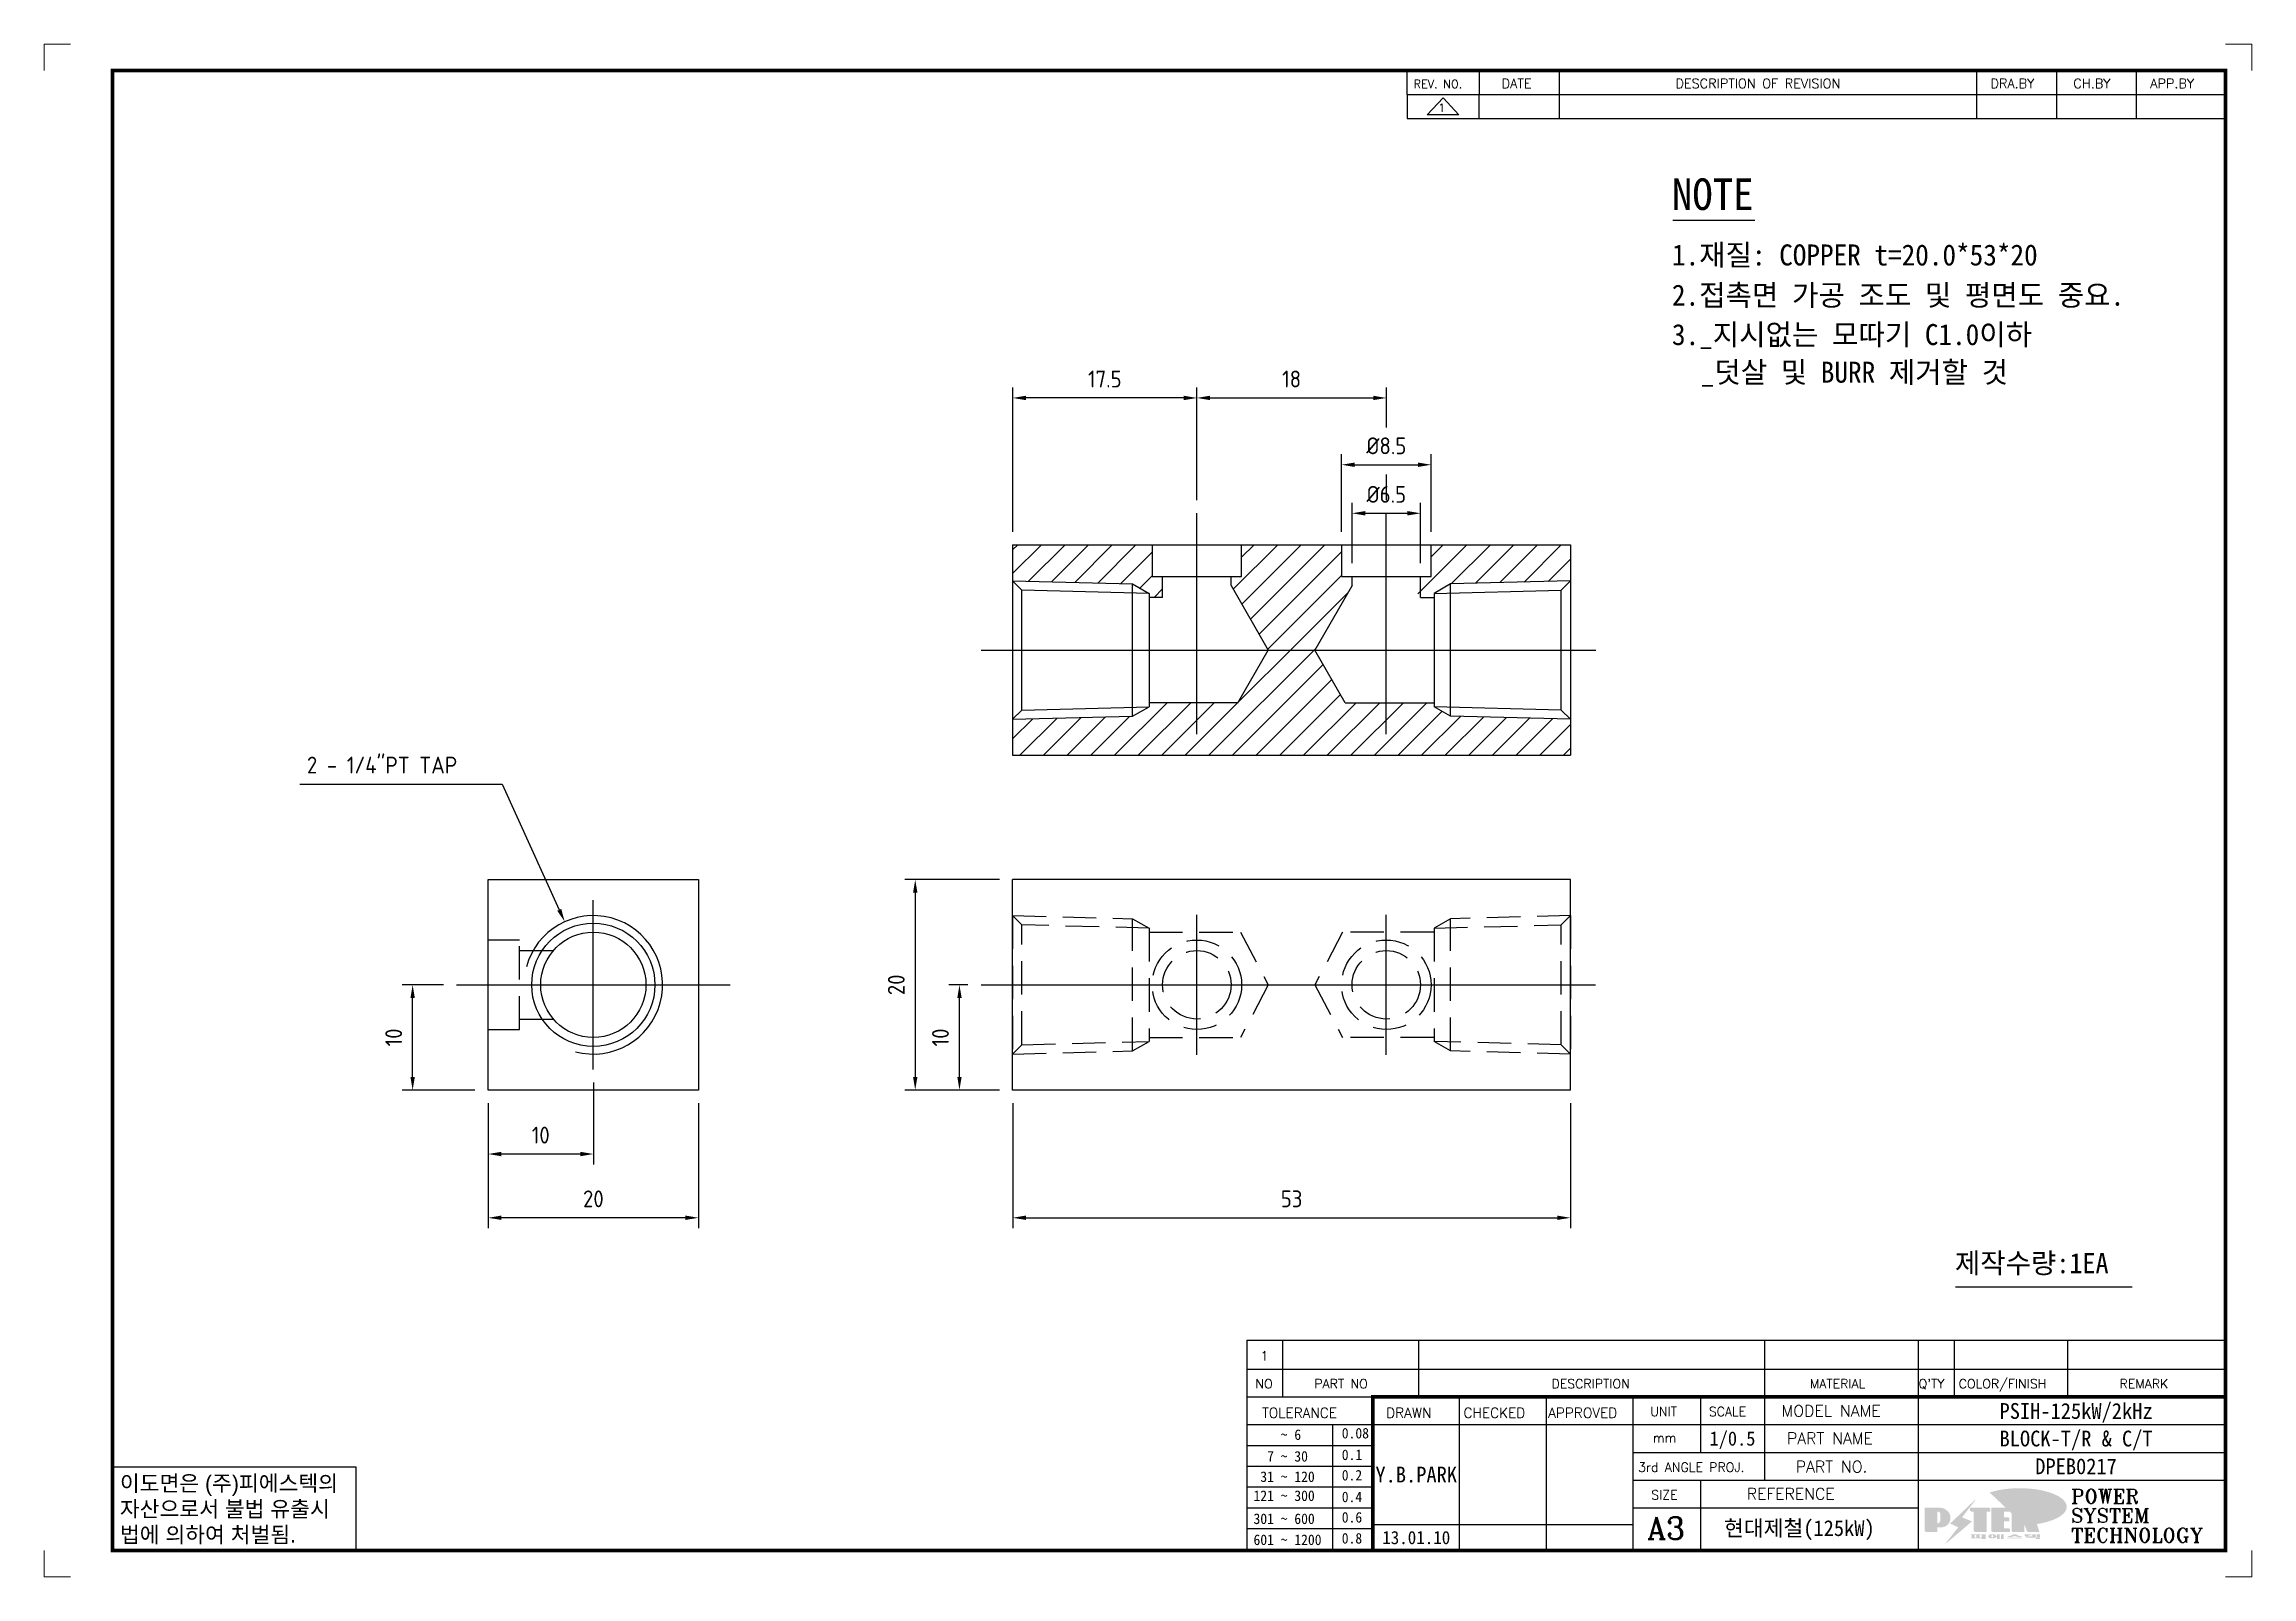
# Model space of a CAD drawing. Header units: millimetres. Extents: x 352 to 10586, y 0 to 3040.
# Drawn here: x 5253.9 to 5463.6, y 0 to 145.7 of the extents above; entities that cross this region are included whole.
import ezdxf
from ezdxf.enums import TextEntityAlignment as Align

# ---------------------------------------------------------------- set-up
doc = ezdxf.new("R2010")
doc.units = ezdxf.units.MM
doc.linetypes.add('CENTER', pattern=[50.8, 31.75, -6.35, 6.35, -6.35])
doc.linetypes.add('HIDDEN2', pattern=[4.7625, 3.175, -1.5875])
for name, color, linetype in [('FORMAT-1', 7, 'Continuous'), ('line', 3, 'Continuous'), ('THIN', 3, 'Continuous')]:
    doc.layers.add(name, color=color, linetype=linetype)
doc.styles.add('h1', font='')
doc.styles.add('HAN', font='')
doc.styles.add('RC', font='ROMANC.SHX')
doc.styles.add('ROMANT', font='romant')
doc.styles.add('RT', font='ROMANT.SHX', dxfattribs={"oblique": 15})
doc.styles.get("Standard").update_dxf_attribs({"font": 'ISOCP.SHX', "bigfont": 'WHGTXT.SHX'})
doc.styles.get('h1').set_extended_font_data('New Gulim')
doc.styles.get('HAN').set_extended_font_data('GulimChe')
doc.dimstyles.new('PS-0.5', dxfattribs={"dimscale": 0.5, "dimtxt": 3.2, "dimasz": 2.5, "dimexe": 2, "dimexo": 2.5, "dimgap": 2, "dimtad": 1, "dimtoh": 1, "dimrnd": 0.05, "dimzin": 12, "dimdsep": 46, "dimtxsty": 'Standard', "dimcen": 0, "dimclrt": 2, "dimazin": 3, "dimtfac": 1, "dimtofl": 0, "dimtmove": 0, "dimatfit": 3, "dimfxl": 0, "dimtolj": 1, "dimtzin": 0, "dimarcsym": 0})

msp = doc.modelspace()

# ---------------------------------------------------------------- texts
at = {"color": 2, "style": 'HAN'}
for s, height, p in [('NOTE', 3, (5408.515, 129.89, 0.001)), ('1.재질: COPPER t=20.0*53*20', 2, (5408.515, 124.617, 0.001)), ('2.접촉면 가공 조도 및 평면도 중요.', 2, (5408.515, 120.802, 0.001)), ('3._지시없는 모따기 C1.0이하', 2, (5408.515, 117.053, 0.001)), ('_덧살 및 BURR 제거할 것', 2, (5411.251, 113.478, 0.001)), ('제작수량:1EA', 1.92, (5435.399, 28.851, 0.001))]:
    msp.add_text(s, height=height, dxfattribs=at).set_placement(p)

# ---------------------------------------------------------------- blocks, each defined once
blk = doc.blocks.new('*D434')
at = {"color": 0, "lineweight": -2}
for p, q in [((5345.88, 45.01), (5345.88, 33.12)), ((5398.88, 45.01), (5398.88, 33.12)), ((5347.13, 34.12), (5397.63, 34.12))]:
    blk.add_line(p, q, dxfattribs=at)
at = {"color": 0}
for points in [[(5347.13, 34.33), (5347.13, 33.92), (5345.88, 34.12)], [(5397.63, 34.33), (5397.63, 33.92), (5398.88, 34.12)]]:
    blk.add_solid(points, dxfattribs=at)
at = {"layer": 'Defpoints', "color": 0}
for p in [(5345.88, 46.26), (5398.88, 46.26), (5398.88, 34.12)]:
    blk.add_point(p, dxfattribs=at)
at = {"color": 2, "insert": (5372.38, 35.92), "char_height": 1.6, "attachment_point": 5}
blk.add_mtext('\\A1;53', dxfattribs=at)
blk = doc.blocks.new('*D435')
at = {"color": 0, "lineweight": -2}
for p, q in [((5341.63, 56.26), (5339.82, 56.26)), ((5340.82, 47.51), (5340.82, 55.01)), ((5344.63, 46.26), (5339.82, 46.26))]:
    blk.add_line(p, q, dxfattribs=at)
at = {"color": 0}
for points in [[(5340.62, 55.01), (5341.03, 55.01), (5340.82, 56.26)], [(5340.62, 47.51), (5341.03, 47.51), (5340.82, 46.26)]]:
    blk.add_solid(points, dxfattribs=at)
at = {"layer": 'Defpoints', "color": 0}
for p in [(5340.82, 56.26), (5342.88, 56.26), (5345.88, 46.26)]:
    blk.add_point(p, dxfattribs=at)
at = {"color": 2, "insert": (5339.02, 51.26), "char_height": 1.6, "attachment_point": 5, "rotation": 90}
blk.add_mtext('\\A1;10', dxfattribs=at)
blk = doc.blocks.new('*D436')
at = {"color": 0, "lineweight": -2}
for p, q in [((5344.63, 66.26), (5335.62, 66.26)), ((5336.62, 65.01), (5336.62, 47.51)), ((5344.63, 46.26), (5335.62, 46.26))]:
    blk.add_line(p, q, dxfattribs=at)
at = {"color": 0}
for points in [[(5336.41, 65.01), (5336.83, 65.01), (5336.62, 66.26)], [(5336.41, 47.51), (5336.83, 47.51), (5336.62, 46.26)]]:
    blk.add_solid(points, dxfattribs=at)
at = {"layer": 'Defpoints', "color": 0}
for p in [(5345.88, 66.26), (5336.62, 46.26), (5345.88, 46.26)]:
    blk.add_point(p, dxfattribs=at)
at = {"color": 2, "insert": (5334.82, 56.26), "char_height": 1.6, "attachment_point": 5, "rotation": 90}
blk.add_mtext('\\A1;20', dxfattribs=at)
blk = doc.blocks.new('*D437')
at = {"color": 0, "lineweight": -2}
for p, q in [((5306.04, 46.97), (5306.04, 39.18)), ((5296.04, 45.01), (5296.04, 39.18)), ((5304.79, 40.18), (5297.29, 40.18))]:
    blk.add_line(p, q, dxfattribs=at)
at = {"color": 0}
for points in [[(5297.29, 40.39), (5297.29, 39.97), (5296.04, 40.18)], [(5304.79, 40.39), (5304.79, 39.97), (5306.04, 40.18)]]:
    blk.add_solid(points, dxfattribs=at)
at = {"layer": 'Defpoints', "color": 0}
for p in [(5296.04, 46.26), (5306.04, 48.22), (5296.04, 40.18)]:
    blk.add_point(p, dxfattribs=at)
at = {"color": 2, "insert": (5301.04, 41.98), "char_height": 1.6, "attachment_point": 5}
blk.add_mtext('\\A1;10', dxfattribs=at)
blk = doc.blocks.new('*D438')
at = {"color": 0, "lineweight": -2}
for p, q in [((5296.04, 45.01), (5296.04, 33.12)), ((5316.04, 45.01), (5316.04, 33.12)), ((5314.79, 34.12), (5297.29, 34.12))]:
    blk.add_line(p, q, dxfattribs=at)
at = {"color": 0}
for points in [[(5297.29, 34.33), (5297.29, 33.92), (5296.04, 34.12)], [(5314.79, 34.33), (5314.79, 33.92), (5316.04, 34.12)]]:
    blk.add_solid(points, dxfattribs=at)
at = {"layer": 'Defpoints', "color": 0}
for p in [(5296.04, 46.26), (5316.04, 46.26), (5296.04, 34.12)]:
    blk.add_point(p, dxfattribs=at)
at = {"color": 2, "insert": (5306.04, 35.92), "char_height": 1.6, "attachment_point": 5}
blk.add_mtext('\\A1;20', dxfattribs=at)
blk = doc.blocks.new('*D439')
at = {"color": 0, "lineweight": -2}
for p, q in [((5291.79, 56.26), (5287.87, 56.26)), ((5288.87, 47.51), (5288.87, 55.01)), ((5294.79, 46.26), (5287.87, 46.26))]:
    blk.add_line(p, q, dxfattribs=at)
at = {"color": 0}
for points in [[(5288.66, 55.01), (5289.08, 55.01), (5288.87, 56.26)], [(5288.66, 47.51), (5289.08, 47.51), (5288.87, 46.26)]]:
    blk.add_solid(points, dxfattribs=at)
at = {"layer": 'Defpoints', "color": 0}
for p in [(5288.87, 56.26), (5293.04, 56.26), (5296.04, 46.26)]:
    blk.add_point(p, dxfattribs=at)
at = {"color": 2, "insert": (5287.07, 51.26), "char_height": 1.6, "attachment_point": 5, "rotation": 90}
blk.add_mtext('\\A1;10', dxfattribs=at)
blk = doc.blocks.new('*D565')
at = {"color": 0, "lineweight": -2}
for p, q in [((5345.88, 99.32), (5345.88, 113.03)), ((5362.13, 112.03), (5347.13, 112.03)), ((5363.38, 102.32), (5363.38, 113.03))]:
    blk.add_line(p, q, dxfattribs=at)
at = {"color": 0}
for points in [[(5347.13, 112.24), (5347.13, 111.82), (5345.88, 112.03)], [(5362.13, 112.24), (5362.13, 111.82), (5363.38, 112.03)]]:
    blk.add_solid(points, dxfattribs=at)
at = {"layer": 'Defpoints', "color": 0}
for p in [(5345.88, 112.03), (5363.38, 101.07), (5345.88, 98.07)]:
    blk.add_point(p, dxfattribs=at)
at = {"color": 2, "insert": (5354.63, 113.83), "char_height": 1.6, "attachment_point": 5}
blk.add_mtext('\\A1;17.5', dxfattribs=at)
blk = doc.blocks.new('*D566')
at = {"color": 0, "lineweight": -2}
for p, q in [((5363.38, 102.32), (5363.38, 113.03)), ((5364.63, 112.03), (5380.13, 112.03)), ((5381.38, 109.22), (5381.38, 113.03)), ((5381.38, 102.32), (5381.38, 104.74))]:
    blk.add_line(p, q, dxfattribs=at)
at = {"color": 0}
for points in [[(5364.63, 112.24), (5364.63, 111.82), (5363.38, 112.03)], [(5380.13, 112.24), (5380.13, 111.82), (5381.38, 112.03)]]:
    blk.add_solid(points, dxfattribs=at)
at = {"layer": 'Defpoints', "color": 0}
for p in [(5381.38, 112.03), (5363.38, 101.07), (5381.38, 101.07)]:
    blk.add_point(p, dxfattribs=at)
at = {"color": 2, "insert": (5372.38, 113.83), "char_height": 1.6, "attachment_point": 5}
blk.add_mtext('\\A1;18', dxfattribs=at)
blk = doc.blocks.new('*D567')
at = {"color": 0, "lineweight": -2}
for p, q in [((5378.13, 96.32), (5378.13, 102.07)), ((5379.38, 101.07), (5383.38, 101.07)), ((5384.63, 96.32), (5384.63, 102.07))]:
    blk.add_line(p, q, dxfattribs=at)
at = {"color": 0}
for points in [[(5379.38, 101.28), (5379.38, 100.86), (5378.13, 101.07)], [(5383.38, 101.28), (5383.38, 100.86), (5384.63, 101.07)]]:
    blk.add_solid(points, dxfattribs=at)
at = {"layer": 'Defpoints', "color": 0}
for p in [(5384.63, 101.07), (5378.13, 95.07), (5384.63, 95.07)]:
    blk.add_point(p, dxfattribs=at)
at = {"color": 2, "insert": (5381.38, 102.87), "char_height": 1.6, "attachment_point": 5}
blk.add_mtext('\\A1;%%C6.5', dxfattribs=at)
blk = doc.blocks.new('*D568')
at = {"color": 0, "lineweight": -2}
for p, q in [((5377.13, 99.32), (5377.13, 106.68)), ((5378.38, 105.68), (5384.38, 105.68)), ((5385.63, 99.32), (5385.63, 106.68))]:
    blk.add_line(p, q, dxfattribs=at)
at = {"color": 0}
for points in [[(5378.38, 105.89), (5378.38, 105.47), (5377.13, 105.68)], [(5384.38, 105.89), (5384.38, 105.47), (5385.63, 105.68)]]:
    blk.add_solid(points, dxfattribs=at)
at = {"layer": 'Defpoints', "color": 0}
for p in [(5385.63, 105.68), (5377.13, 98.07), (5385.63, 98.07)]:
    blk.add_point(p, dxfattribs=at)
at = {"color": 2, "insert": (5381.38, 107.48), "char_height": 1.6, "attachment_point": 5}
blk.add_mtext('\\A1;%%C8.5', dxfattribs=at)
blk = doc.blocks.new('t3')
for p, q in [((0, 15.88), (46.25, 15.88)), ((0, 15.88), (0, 0)), ((46.25, 15.88), (46.25, 0)), ((0, 0), (46.25, 0))]:
    blk.add_line(p, q)
at = {"color": 1, "style": 'h1'}
for s, p in [('이도면은 (주)피에스텍의', (1.4, 11.29)), ('자산으로서 불법 유출시', (1.4, 6.41)), ('법에 의하여 처벌됨.', (1.4, 1.52))]:
    blk.add_text(s, height=3, dxfattribs=at).set_placement(p)
blk = doc.blocks.new('new LOGO')
at = {"layer": 'line'}
h = blk.add_hatch(color=1, dxfattribs=at)
h.paths.add_polyline_path([(41.5, 16.4), (54.3, 16.4, 1), (54.3, 82.9), (0, 82.9), (0, -0.1), (41.5, -0.1)])
h.paths.add_polyline_path([(41.5, 27.9), (41.5, 71.9), (43.6, 71.9, -0.414214), (54.6, 60.9), (54.6, 38.9, -0.414214), (43.6, 27.9)], flags=16)
h.paths.add_polyline_path([(214.7, 71.9), (227.5, 71.9), (227.5, 82.9), (159.7, 82.9), (159.7, 71.9), (172.5, 71.9), (172.5, -0.1), (214.7, -0.1)])
h.paths.add_polyline_path([(276, 37.4), (294.8, 37.4), (294.8, 49.1), (276, 49.1), (276, 71.9), (294.8, 71.9), (294.8, 82.9), (234.5, 82.9), (234.5, -0.1), (297, -0.1), (297, 10.9), (276, 10.9)])
h.paths.add_polyline_path([(347.2, 35.2), (359.7, -0.1), (400.5, -0.1), (379.6, 66.8), (399.7, 82.9), (380.6, 82.9), (347.2, 61.6), (347.2, 82.9), (305.5, 82.9), (305.5, -0.1), (347.2, -0.1)])
h = blk.add_hatch(color=250, dxfattribs=at)
h.paths.add_polyline_path([(44.5, 69.4), (46.6, 69.4, -0.129793), (52, 68, 0.221832), (43.6, 71.9), (41.5, 71.9), (41.5, 27.9), (43.6, 27.9, 0.02048), (44.5, 28)], flags=17)
h.paths.add_polyline_path([(44.5, 13.9), (57.3, 13.9, 0.72362), (77.1, 73.9, -0.679777), (54.3, 16.4), (41.5, 16.4), (41.5, -0.1), (3, -0.1), (3, -2.6), (44.5, -2.6)])
h.paths.add_polyline_path([(117.9, 14.2), (71.5, -44.4), (77.1, -39.6), (120.8, 15.6), (92, 28.9), (173.3, 106), (177.5, 111.4), (89.1, 27.6)])
h.paths.add_polyline_path([(162.7, 71.9), (162.7, 69.4), (172.5, 69.4), (172.5, 71.9)], flags=17)
h.paths.add_polyline_path([(217.7, 69.4), (230.5, 69.4), (230.5, 80.4), (227.5, 80.4), (227.5, 71.9), (214.7, 71.9), (214.7, -0.1), (175.5, -0.1), (175.5, -2.6), (217.7, -2.6)])
h.paths.add_polyline_path([(297.8, 46.6), (294.8, 46.6), (294.8, 37.4), (276, 37.4), (276, 10.9), (279, 10.9), (279, 34.9), (297.8, 34.9)])
h.paths.add_polyline_path([(300, 8.4), (297, 8.4), (297, -0.1), (237.5, -0.1), (237.5, -2.6), (300, -2.6)])
h.paths.add_polyline_path([(297.8, 80.4), (294.8, 80.4), (294.8, 71.9), (276, 71.9), (276, 49.1), (279, 49.1), (279, 69.4), (297.8, 69.4)])
h.paths.add_polyline_path([(350.2, 80.4), (347.2, 80.4), (347.2, 61.6), (350.2, 63.5)])
h.paths.add_polyline_path([(350.2, 26.7), (347.2, 35.2), (347.2, -0.1), (308.5, -0.1), (308.5, -2.6), (350.2, -2.6)])
h.paths.add_polyline_path([(402.7, 80.4), (396.5, 80.4), (379.6, 66.8), (400.5, -0.1), (361.8, -0.1), (362.7, -2.6), (403.5, -2.6), (382.6, 64.3)])
blk.add_hatch(color=5, dxfattribs=at).paths.add_polyline_path([(166.3, 35), (131, 49), (180.4, 112.7), (92, 28.9), (120.8, 15.6), (74.4, -43)])
h = blk.add_hatch(color=253, dxfattribs=at)
edge = h.paths.add_edge_path()
edge.add_ellipse((333.9, 86.4), major_axis=(-165.9, 0), ratio=0.39426, start_angle=111.51268, end_angle=334.46902)
edge.add_ellipse((314.1, 81.2), major_axis=(-153.7, 0), ratio=0.40699, start_angle=121.30662, end_angle=327.74369, ccw=False)
edge.add_line((394, 27.8), (394.7, 25.6))
h = blk.add_hatch(color=250, dxfattribs=at)
edge = h.paths.add_edge_path()
edge.add_ellipse((237.8, -17.6), major_axis=(-14.3, 0), ratio=0.526336, start_angle=192.2456, end_angle=269.07481)
edge.add_line((238.1, -10.1), (237.6, -10.1))
edge.add_ellipse((237.8, -17.6), major_axis=(-14.3, 0), ratio=0.526336, start_angle=270.92519, end_angle=449.07481)
edge.add_line((237.6, -25.1), (238.1, -25.1))
edge.add_ellipse((237.8, -17.6), major_axis=(-14.3, 0), ratio=0.526336, start_angle=450.92519, end_angle=527.7544)
edge.add_line((251.7, -19.2), (254.1, -19.2))
edge.add_line((254.1, -19.2), (254.1, -27.1))
edge.add_line((254.1, -27.1), (263.1, -27.1))
edge.add_line((263.1, -27.1), (263.1, -10.1))
edge.add_line((263.1, -10.1), (254.1, -10.1))
edge.add_line((254.1, -10.1), (254.1, -16))
edge.add_line((254.1, -16), (251.7, -16))
h.paths.add_polyline_path([(241, -16.4), (241, -18.7, -1), (234.4, -18.7), (234.4, -16.4, -1)], flags=16)
h.paths.add_polyline_path([(278.2, -10.1), (268.1, -10.1), (268.1, -27.1), (278.2, -27.1)])
h.paths.add_polyline_path([(310.3, -10.1), (310.3, -11.1, -0.157169), (289.3, -17.5), (294, -19.9, 0.128407), (316.3, -15.9, 0.128407), (338.6, -19.9), (343.3, -17.5, -0.157169), (322.2, -11.1), (322.2, -10.1)])
h.paths.add_polyline_path([(342.1, -25.1), (342.1, -22.3), (290.4, -22.3), (290.4, -25.1)])
h.paths.add_polyline_path([(352, -10.1), (352, -16.2, 0.414214), (354, -18.2), (378.7, -18.2), (378.7, -19.6), (390.2, -19.6), (390.2, -10.1), (378.7, -10.1), (378.7, -13.6), (374.7, -13.6), (374.7, -15.1), (378.7, -15.1), (378.7, -16.2), (364.7, -16.2), (364.7, -15.1), (371.2, -15.1), (371.2, -13.6), (364.7, -13.6), (364.7, -12.6), (374.7, -12.6), (374.7, -10.1)])
h.paths.add_polyline_path([(393.8, -10.1), (393.8, -19.6), (405, -19.6), (405, -10.1)])
h.paths.add_polyline_path([(405, -27.1), (405, -20.9), (356.8, -20.9), (356.8, -23), (391.8, -23), (391.8, -27.1)])
h.paths.add_polyline_path([(200.4, -10.1), (200.4, -22.3), (193.2, -22.3), (193.2, -12.6), (196.6, -12.6), (196.6, -10.1), (161, -10.1), (161, -12.6), (164.5, -12.6), (164.5, -22.3), (161, -22.3), (161, -25.1), (200.4, -25.1), (200.4, -27.1), (213.9, -27.1), (213.9, -10.1)])
h.paths.add_polyline_path([(182, -12.6), (175.6, -12.6), (175.6, -22.3), (182, -22.3)], flags=17)
blk = doc.blocks.new('format-3')
at = {"color": 3, "lineweight": 9}
for p, q in [((0, 286.3), (0, 291.3)), ((5, 291.3), (0, 291.3)), ((414.5, 291.3), (419.5, 291.3)), ((419.5, 286.3), (419.5, 291.3)), ((0, 5), (0, 0)), ((419.5, 5), (419.5, 0)), ((5, 0), (0, 0)), ((414.5, 0), (419.5, 0))]:
    blk.add_line(p, q, dxfattribs=at)
at = {"color": 180}
for p, q in [((258.97, 281.75), (258.97, 286.3)), ((272.71, 281.75), (272.71, 286.3)), ((287.94, 281.75), (287.94, 286.3)), ((367.22, 281.75), (367.22, 286.3)), ((382.45, 281.75), (382.45, 286.3)), ((397.61, 281.75), (397.61, 286.3)), ((258.97, 281.75), (414.5, 281.75)), ((228.5, 39.49), (228.5, 5)), ((228.5, 39.49), (414.5, 39.49)), ((235.29, 39.49), (235.29, 34.21)), ((261.24, 34.21), (261.24, 39.49)), ((326.9, 39.49), (326.9, 34.21)), ((356.11, 39.49), (356.11, 34.21)), ((362.93, 39.49), (362.93, 34.21)), ((384.48, 39.49), (384.48, 34.21)), ((228.5, 34.21), (252.48, 34.21)), ((268.96, 5), (268.96, 34.21)), ((285.45, 5), (285.45, 34.21)), ((301.94, 5), (301.94, 34.21)), ((314.72, 34.21), (314.72, 23.65)), ((326.9, 34.21), (326.9, 18.37)), ((356.11, 34.21), (356.11, 5)), ((228.5, 28.93), (252.48, 28.93)), ((244.89, 5.23), (244.89, 28.93)), ((252.48, 28.93), (414.5, 28.93)), ((228.5, 24.98), (252.48, 24.98)), ((228.5, 21.03), (252.48, 21.03)), ((301.94, 23.65), (414.5, 23.65)), ((228.5, 17.08), (252.48, 17.08)), ((301.94, 18.37), (414.5, 18.37)), ((314.72, 18.37), (314.72, 5)), ((228.5, 13.13), (252.48, 13.13)), ((301.94, 13.09), (356.11, 13.09)), ((228.5, 9.18), (252.48, 9.18)), ((252.48, 9.95), (301.94, 9.95))]:
    blk.add_line(p, q, dxfattribs=at)
at = {"const_width": 0.7}
blk.add_lwpolyline([(252.48, 5), (252.48, 34.21), (414.5, 34.21)], dxfattribs=at)
at = {"layer": 'FORMAT-1', "const_width": 0.7}
blk.add_lwpolyline([(13, 5), (13, 286.3), (414.5, 286.3), (414.5, 5)], close=True, dxfattribs=at)
blk.add_blockref('t3', (13, 5))
at = {"xscale": 0.05400000000000027, "yscale": 0.05400000000000027, "zscale": 0.05400000000000027}
blk.add_blockref('new LOGO', (357.35, 8.65), dxfattribs=at)
at = {"color": 2}
for s, height, style, p in [('REV. NO.', 1.56, 'RC', (260.23, 282.95)), ('DATE', 1.788, 'RC', (276.95, 282.94)), ('DESCRIPTION OF REVISION', 1.7875, 'RC', (309.98, 282.94)), ('DRA.BY', 1.788, 'RC', (369.83, 282.94)), ('CH.BY', 1.788, 'RC', (385.59, 282.94)), ('APP.BY', 1.788, 'RC', (400.18, 282.94)), ('COLOR/FINISH', 1.7424, 'RC', (363.8, 35.83)), ('NO', 1.742, 'RC', (230.16, 35.83)), ('PART NO', 1.742, 'RC', (241.36, 35.83)), ('DESCRIPTION', 1.7424, 'RC', (286.43, 35.83)), ('MATERIAL', 1.742, 'RC', (335.52, 35.83)), ("Q'TY", 1.742, 'RC', (356.17, 35.83)), ('REMARK', 1.742, 'RC', (394.37, 35.83)), (' TOLERANCE', 1.9, 'RC', (230.11, 30.22)), ('DRAWN', 1.9, 'RC', (255, 30.22)), ('CHECKED', 1.9, 'RC', (269.71, 30.22)), ('APPROVED', 1.9, 'RC', (285.8, 30.22)), ('UNIT', 1.742, 'RC', (305.19, 30.55)), ('SCALE', 1.742, 'RC', (316.32, 30.55)), ('MODEL NAME', 2.178, 'RC', (330.12, 30.46)), ('    ~ 6', 2, 'HAN', (229.8, 26.03)), ('0.08', 2, 'HAN', (246.57, 26.31)), ('mm', 1.742, 'RC', (305.67, 25.56)), ('PART NAME', 2.178, 'RC', (331.17, 25.24)), ('  7 ~ 30', 2, 'HAN', (229.8, 21.91)), ('0.1', 2, 'HAN', (246.57, 22.2)), ('3rd ANGLE PROJ.', 1.7424, 'RC', (302.87, 19.97)), ('PART NO.', 2.178, 'RC', (332.84, 19.85)), (' 31 ~ 120', 2, 'HAN', (229.8, 18.04)), ('0.2', 2, 'HAN', (246.57, 18.32)), ('REFERENCE', 2.178, 'RC', (323.52, 14.69)), ('121 ~ 300', 2, 'HAN', (229.8, 14.42)), ('0.4', 2, 'HAN', (246.57, 14.2)), ('SIZE', 1.742, 'RC', (305.39, 14.71)), ('301 ~ 600', 2, 'HAN', (229.8, 10.04)), ('0.6', 2, 'HAN', (246.57, 10.32)), ('601 ~ 1200', 2, 'HAN', (229.8, 6.05)), ('0.8', 2, 'HAN', (246.57, 6.33))]:
    blk.add_text(s, height=height, dxfattribs=dict(at, style=style)).set_placement(p)
at = {"style": 'ROMANT'}
for s, p in [('POWER', (385.15, 13.96)), ('SYSTEM', (385.15, 10.31)), ('TECHNOLOGY', (385.15, 6.56))]:
    blk.add_text(s, height=2.7, dxfattribs=at).set_placement(p)
at = {"color": 2, "lineweight": 25, "style": 'RC'}
blk.add_text('A3', height=4.182, dxfattribs=at).set_placement((304.61, 7.14))
at = {"style": 'HAN'}
for tag, height, p in [('MODEL-NAME', 3, (386.1, 31.53)), ('SCALE', 2.7, (320.81, 26.29)), ('PART-NAME', 3, (386.1, 26.29)), ('CH-BY', 3, (277.21, 19.44)), ('PART-NO', 3, (386.1, 21.01)), ('DRA-BY', 3, (260.72, 19.44)), ('APP-BY', 3, (293.7, 19.44)), ('DRA-DATE', 2.5, (260.72, 7.47)), ('CH-DATE', 2.5, (277.21, 7.47)), ('APP-DATE', 2.5, (293.7, 7.47)), ('관련업체', 3, (333.52, 9.26))]:
    blk.add_attdef(tag, text='', height=height, dxfattribs=at).set_placement(p, align=Align.MIDDLE_CENTER)
blk = doc.blocks.new('no3')
at = {"color": 180}
for p, q in [((0, 5.5), (0, 0)), ((0, 5.5), (186, 5.5)), ((6.79, 5.5), (6.79, 0)), ((32.74, 0.11), (32.74, 5.5)), ((98.4, 5.5), (98.4, 0)), ((127.61, 5.5), (127.61, 0)), ((134.43, 5.5), (134.43, 0)), ((155.98, 5.5), (155.98, 0))]:
    blk.add_line(p, q, dxfattribs=at)
at = {"color": 2, "style": 'HAN'}
for tag, p in [('PART-NO', (19.76, 2.75)), ('MATERIAL', (111.38, 2.75)), ("Q'TY", (131.02, 2.75)), ('COLOR/FINISH', (145.2, 2.75)), ('REMARK', (170.76, 2.75))]:
    blk.add_attdef(tag, text='', height=2.9, dxfattribs=at).set_placement(p, align=Align.MIDDLE_CENTER)
blk.add_attdef('DESCRIPTION', text='', height=2.9, dxfattribs=at).set_placement((34.51, 2.75), align=Align.MIDDLE_LEFT)
at = {"color": 2, "style": 'RT', "oblique": 15}
blk.add_attdef('NO', text='', height=1.74, dxfattribs=at).set_placement((3.38, 2.51), align=Align.MIDDLE_CENTER)
blk = doc.blocks.new('re3')
at = {"color": 180}
for p, q in [((0, 0), (0, -4.55)), ((6.87, -0.64), (3.86, -3.91)), ((9.88, -3.91), (3.86, -3.91)), ((6.87, -0.64), (9.88, -3.91)), ((13.74, -4.55), (13.74, 0)), ((28.97, -4.55), (28.97, 0)), ((108.25, -4.55), (108.25, 0)), ((123.49, -4.55), (123.49, 0)), ((138.64, -4.55), (138.64, 0)), ((0, -4.55), (155.53, -4.55))]:
    blk.add_line(p, q, dxfattribs=at)
at = {"color": 2, "style": 'RC', "oblique": 15}
blk.add_attdef('REV.NO', text='', height=1.56, dxfattribs=at).set_placement((6.59, -2.56), align=Align.MIDDLE_CENTER)
blk.add_attdef('-1', text='', height=1.56, dxfattribs=at).set_placement((9.37, -1.66), align=Align.MIDDLE_LEFT)
at = {"color": 2, "style": 'HAN'}
for tag, p in [('REV.-DATE', (21.36, -2.28)), ('DRA.BY', (115.87, -2.28)), ('CH.BY', (131.07, -2.28)), ('APP.BY', (147.09, -2.28))]:
    blk.add_attdef(tag, text='', height=2.5, dxfattribs=at).set_placement(p, align=Align.MIDDLE_CENTER)
blk.add_attdef('DESCRIPTION-OF-REVISION', text='', height=2.5, dxfattribs=at).set_placement((31.61, -2.28), align=Align.MIDDLE_LEFT)
blk = doc.blocks.new('*D569')
at = {"color": 0, "lineweight": -2}
for p, q in [((5278.16, 75.34), (5297.37, 75.34)), ((5297.37, 75.34), (5302.8, 63.39))]:
    blk.add_line(p, q, dxfattribs=at)
at = {"color": 0}
blk.add_solid([(5302.99, 63.47), (5302.61, 63.3), (5303.32, 62.25)], dxfattribs=at)
at = {"layer": 'Defpoints', "color": 0}
for p in [(5303.32, 62.25), (5308.76, 50.27)]:
    blk.add_point(p, dxfattribs=at)
at = {"color": 2, "insert": (5285.97, 77.14), "char_height": 1.6, "attachment_point": 5}
blk.add_mtext('\\A1;2 - 1/4"PT TAP', dxfattribs=at)

# ---------------------------------------------------------------- dimensions: what is measured, and where the dimension line sits
for base, p1, p2, picture, middle in [((5345.876, 112.03, 0.001), (5363.376, 101.07, 0.001), (5345.876, 98.07, 0.001), '*D565', (5354.626, 113.83, 0.001)), ((5381.376, 112.03, 0.001), (5363.376, 101.07, 0.001), (5381.376, 101.07, 0.001), '*D566', (5372.376, 113.83, 0.001)), ((5296.036, 40.178, 0.001), (5306.036, 48.216, 0.001), (5296.036, 46.261, 0.001), '*D437', (5301.036, 41.978, 0.001)), ((5296.036, 34.125, 0.001), (5316.036, 46.261, 0.001), (5296.036, 46.261, 0.001), '*D438', (5306.036, 35.925, 0.001)), ((5398.876, 34.125, 0.001), (5345.876, 46.261, 0.001), (5398.876, 46.261, 0.001), '*D434', (5372.376, 35.925, 0.001))]:
    dim = msp.add_linear_dim(base=base, p1=p1, p2=p2, dimstyle='PS-0.5')
    dim.commit()
    dim.dimension.update_dxf_attribs({"geometry": picture, "text_midpoint": middle})
for base, p1, p2, picture, middle in [((5385.626, 105.681, 0.001), (5377.126, 98.07, 0.001), (5385.626, 98.07, 0.001), '*D568', (5381.376, 105.681, 0.001)), ((5384.626, 101.07, 0.001), (5378.126, 95.07, 0.001), (5384.626, 95.07, 0.001), '*D567', (5381.376, 101.07, 0.001))]:
    dim = msp.add_linear_dim(base=base, p1=p1, p2=p2, text='%%C<>', dimstyle='PS-0.5')
    dim.commit()
    dim.dimension.update_dxf_attribs({"geometry": picture, "text_midpoint": middle, "dimtype": 160})
dim = msp.add_diameter_dim_2p(p1=(5308.756, 50.271, 0.001), p2=(5303.316, 62.25, 0.001), text='2 - 1/4"PT TAP', dimstyle='PS-0.5')
dim.commit()
dim.dimension.update_dxf_attribs({"geometry": '*D569', "text_midpoint": (5285.97, 75.342, 0.001), "dimtype": 163})
for base, p1, p2, picture, middle in [((5336.618, 46.261, 0.001), (5345.876, 66.261, 0.001), (5345.876, 46.261, 0.001), '*D436', (5334.818, 56.261, 0.001)), ((5288.871, 56.261, 0.001), (5296.036, 46.261, 0.001), (5293.036, 56.261, 0.001), '*D439', (5287.071, 51.261, 0.001)), ((5340.825, 56.261, 0.001), (5345.876, 46.261, 0.001), (5342.876, 56.261, 0.001), '*D435', (5339.025, 51.261, 0.001))]:
    dim = msp.add_linear_dim(base=base, p1=p1, p2=p2, angle=90, dimstyle='PS-0.5')
    dim.commit()
    dim.dimension.update_dxf_attribs({"geometry": picture, "text_midpoint": middle})

# ---------------------------------------------------------------- hatches: boundary and pattern name
h = msp.add_hatch()
h.set_pattern_fill('ANSI31', color=1, scale=0.5, style=0)
h.set_pattern_definition([(45, (12894.2076, 5400.8525), (-1.12253202, 1.12253202), [])])
h.paths.add_polyline_path([(5359.126, 98.07), (5345.876, 98.07), (5345.876, 94.649), (5357.276, 94.355), (5358.843, 93.45), (5358.843, 93.07), (5360.126, 93.07), (5360.126, 95.07), (5359.126, 95.07)])
h.paths.add_polyline_path([(5398.876, 78.07), (5398.876, 81.492), (5387.476, 81.785), (5385.908, 82.69), (5385.908, 83.07), (5377.476, 83.07), (5374.589, 88.07), (5370.163, 88.07), (5367.276, 83.07), (5358.843, 83.07), (5358.843, 82.69), (5357.276, 81.785), (5345.876, 81.492), (5345.876, 78.07)])
h.paths.add_polyline_path([(5378.376, 94.629), (5378.376, 95.07), (5377.126, 95.07), (5377.126, 98.07), (5367.626, 98.07), (5367.626, 95.07), (5366.376, 95.07), (5366.376, 94.629), (5370.163, 88.07), (5374.589, 88.07)])
h.paths.add_polyline_path([(5385.626, 98.07), (5385.626, 95.07), (5384.376, 95.07), (5384.376, 93.07), (5385.908, 93.07), (5385.908, 93.45), (5387.476, 94.355), (5398.876, 94.649), (5398.876, 98.07)])

# ---------------------------------------------------------------- linework, layer by layer
for p, q in [((5408.6, 128.908, 0.001), (5416.381, 128.908, 0.001)), ((5345.876, 94.649, 0.001), (5345.876, 81.492, 0.001)), ((5346.76, 93.765, 0.001), (5345.876, 94.649, 0.001)), ((5397.992, 93.765, 0.001), (5398.876, 94.649, 0.001)), ((5398.876, 94.649, 0.001), (5398.876, 81.492, 0.001)), ((5346.76, 82.375, 0.001), (5346.76, 93.765, 0.001)), ((5357.276, 81.785, 0.001), (5357.276, 94.355, 0.001)), ((5358.843, 93.45, 0.001), (5358.843, 82.69, 0.001)), ((5385.908, 93.45, 0.001), (5385.908, 82.69, 0.001)), ((5387.476, 81.785, 0.001), (5387.476, 94.355, 0.001)), ((5397.992, 82.375, 0.001), (5397.992, 93.765, 0.001)), ((5345.876, 81.492, 0.001), (5346.76, 82.375, 0.001)), ((5398.876, 81.492, 0.001), (5397.992, 82.375, 0.001)), ((5435.454, 27.546, 0.001), (5452.254, 27.546, 0.001))]:
    msp.add_line(p, q)
at = {"linetype": 'CENTER', "ltscale": 3}
for p, q in [((5363.376, 80.07, 0.001), (5363.376, 101.07, 0.001)), ((5381.376, 80.07, 0.001), (5381.376, 101.07, 0.001)), ((5342.876, 88.07, 0.001), (5401.271, 88.07, 0.001)), ((5306.036, 48.216, 0.001), (5306.036, 64.305, 0.001)), ((5363.376, 49.596, 0.001), (5363.376, 62.926, 0.001)), ((5381.376, 49.596, 0.001), (5381.376, 62.926, 0.001)), ((5293.036, 56.261, 0.001), (5319.036, 56.261, 0.001)), ((5342.876, 56.261, 0.001), (5401.236, 56.261, 0.001))]:
    msp.add_line(p, q, dxfattribs=at)
at = {"color": 1}
for p, q in [((5345.876, 98.07, 0.001), (5398.876, 98.07, 0.001)), ((5345.876, 98.07, 0.001), (5345.876, 78.07, 0.001)), ((5398.876, 98.07, 0.001), (5398.876, 78.07, 0.001)), ((5345.876, 94.649, 0.001), (5345.876, 81.492, 0.001)), ((5360.126, 93.07, 0.001), (5360.126, 95.07, 0.001)), ((5366.626, 94.196, 0.001), (5366.626, 95.07, 0.001)), ((5378.126, 94.196, 0.001), (5378.126, 95.07, 0.001)), ((5384.626, 93.07, 0.001), (5384.626, 95.07, 0.001)), ((5360.126, 93.07, 0.001), (5358.843, 93.07, 0.001)), ((5366.626, 94.196, 0.001), (5370.163, 88.07, 0.001)), ((5378.126, 94.196, 0.001), (5374.589, 88.07, 0.001)), ((5384.626, 93.07, 0.001), (5385.908, 93.07, 0.001)), ((5367.276, 83.07, 0.001), (5370.163, 88.07, 0.001)), ((5377.476, 83.07, 0.001), (5374.589, 88.07, 0.001)), ((5367.276, 83.07, 0.001), (5358.843, 83.07, 0.001)), ((5377.476, 83.07, 0.001), (5385.908, 83.07, 0.001)), ((5345.876, 78.07, 0.001), (5398.876, 78.07, 0.001)), ((5345.876, 46.261, 0.001), (5345.876, 66.261, 0.001)), ((5398.876, 66.261, 0.001), (5345.876, 66.261, 0.001)), ((5398.876, 46.261, 0.001), (5398.876, 66.261, 0.001)), ((5398.876, 46.261, 0.001), (5345.876, 46.261, 0.001))]:
    msp.add_line(p, q, dxfattribs=at)
at = {"color": 2}
msp.add_line((5345.876, 96.47, 0.001), (5345.876, 82.17, 0.001), dxfattribs=at)
at = {"color": 3}
for p, q in [((5358.843, 93.45, 0.001), (5346.76, 93.765, 0.001)), ((5385.908, 93.45, 0.001), (5397.992, 93.765, 0.001)), ((5346.76, 82.375, 0.001), (5358.843, 82.69, 0.001)), ((5397.992, 82.375, 0.001), (5385.908, 82.69, 0.001))]:
    msp.add_line(p, q, dxfattribs=at)
at = {"color": 2, "linetype": 'HIDDEN2'}
for p, q in [((5345.876, 62.839, 0.001), (5345.876, 49.682, 0.001)), ((5346.76, 61.956, 0.001), (5345.876, 62.839, 0.001)), ((5346.76, 50.566, 0.001), (5346.76, 61.956, 0.001)), ((5358.843, 61.641, 0.001), (5346.76, 61.956, 0.001)), ((5357.276, 49.976, 0.001), (5357.276, 62.545, 0.001)), ((5358.843, 61.641, 0.001), (5358.843, 50.881, 0.001)), ((5358.843, 61.261, 0.001), (5367.527, 61.261, 0.001)), ((5367.527, 61.261, 0.001), (5370.163, 56.261, 0.001)), ((5377.225, 61.261, 0.001), (5374.589, 56.261, 0.001)), ((5385.908, 61.261, 0.001), (5377.225, 61.261, 0.001)), ((5385.908, 61.641, 0.001), (5397.992, 61.956, 0.001)), ((5385.908, 61.641, 0.001), (5385.908, 50.881, 0.001)), ((5387.476, 49.976, 0.001), (5387.476, 62.545, 0.001)), ((5397.992, 61.956, 0.001), (5398.876, 62.839, 0.001)), ((5397.992, 50.566, 0.001), (5397.992, 61.956, 0.001)), ((5398.876, 62.839, 0.001), (5398.876, 49.682, 0.001)), ((5299.036, 59.511, 0.001), (5302.236, 59.511, 0.001)), ((5370.163, 56.261, 0.001), (5367.527, 51.261, 0.001)), ((5374.589, 56.261, 0.001), (5377.225, 51.261, 0.001)), ((5299.036, 53.011, 0.001), (5302.236, 53.011, 0.001)), ((5345.876, 49.682, 0.001), (5346.76, 50.566, 0.001)), ((5346.76, 50.566, 0.001), (5358.843, 50.881, 0.001)), ((5358.843, 51.261, 0.001), (5367.527, 51.261, 0.001)), ((5385.908, 51.261, 0.001), (5377.225, 51.261, 0.001)), ((5397.992, 50.566, 0.001), (5385.908, 50.881, 0.001)), ((5398.876, 49.682, 0.001), (5397.992, 50.566, 0.001))]:
    msp.add_line(p, q, dxfattribs=at)
at = {"color": 1, "elevation": 0.001}
for points in [[(5359.126, 98.07), (5359.126, 95.07), (5367.626, 95.07), (5367.626, 98.07)], [(5377.126, 98.07), (5377.126, 95.07), (5385.626, 95.07), (5385.626, 98.07)], [(5316.036, 46.261), (5296.036, 46.261), (5296.036, 66.261), (5316.036, 66.261), (5316.036, 46.261)]]:
    msp.add_lwpolyline(points, dxfattribs=at)
at = {"elevation": 0.001}
for points in [[(5345.876, 94.649), (5357.276, 94.355), (5358.843, 93.45)], [(5398.876, 94.649), (5387.476, 94.355), (5385.908, 93.45)], [(5345.876, 81.492), (5357.276, 81.785), (5358.843, 82.69)], [(5398.876, 81.492), (5387.476, 81.785), (5385.908, 82.69)]]:
    msp.add_lwpolyline(points, dxfattribs=at)
at = {"color": 2, "linetype": 'HIDDEN2', "elevation": 0.001}
for points in [[(5345.876, 62.839), (5357.276, 62.545), (5358.843, 61.641)], [(5398.876, 62.839), (5387.476, 62.545), (5385.908, 61.641)], [(5296.036, 52.011), (5299.036, 52.011), (5299.036, 60.511), (5296.036, 60.511)], [(5345.876, 49.682), (5357.276, 49.976), (5358.843, 50.881)], [(5398.876, 49.682), (5387.476, 49.976), (5385.908, 50.881)]]:
    msp.add_lwpolyline(points, dxfattribs=at)
msp.add_circle((5306.036, 56.261, 0.001), 5.855)
at = {"color": 1}
msp.add_circle((5306.036, 56.261, 0.001), 5, dxfattribs=at)
at = {"color": 2, "linetype": 'HIDDEN2'}
for centre, radius in [((5363.376, 56.261, 0.001), 4.25), ((5363.376, 56.261, 0.001), 3.25), ((5381.376, 56.261, 0.001), 4.25), ((5381.376, 56.261, 0.001), 3.25)]:
    msp.add_circle(centre, radius, dxfattribs=at)
at = {"layer": 'THIN'}
msp.add_arc((5306.036, 56.261, 0.001), 6.579, 255, 165, dxfattribs=at)

# ---------------------------------------------------------------- block references
at = {"xscale": 0.5, "yscale": 0.5, "zscale": 0.5}
msp.add_blockref('format-3', (5253.86, 0, 0.001), dxfattribs=at).add_auto_attribs({'DRA-DATE': '13.01.10', 'DRA-BY': 'Y.B.PARK', 'MODEL-NAME': 'PSIH-125kW/2kHz', 'PART-NAME': 'BLOCK-T/R & C/T', 'PART-NO': 'DPEB0217', 'SCALE': '1/0.5', '관련업체': '현대제철(125kW)'})
ref = msp.add_blockref('re3', (5383.343, 140.875, 0.001), dxfattribs=dict(xscale=0.5, yscale=0.5, zscale=0.5))
ref.add_attrib('REV.NO', '1', dxfattribs={"color": 2, "height": 0.78, "style": 'RC'}).set_placement((5386.638, 139.596, 0.001), align=Align.MIDDLE_CENTER)
ref = msp.add_blockref('no3', (5368.11, 19.747, 0.001), dxfattribs=dict(xscale=0.5, yscale=0.5, zscale=0.5))
ref.add_attrib('NO', '1', dxfattribs={"color": 2, "height": 0.87, "style": 'RT'}).set_placement((5369.803, 21.001, 0.001), align=Align.MIDDLE_CENTER)

msp.set_redraw_order([(e.dxf.handle, doc.entitydb.next_handle()) for e in msp.query("TEXT MTEXT ATTDEF DIMENSION ARC_DIMENSION")])  # texts and dimensions are drawn at this point

doc.saveas('drawing.dxf')
